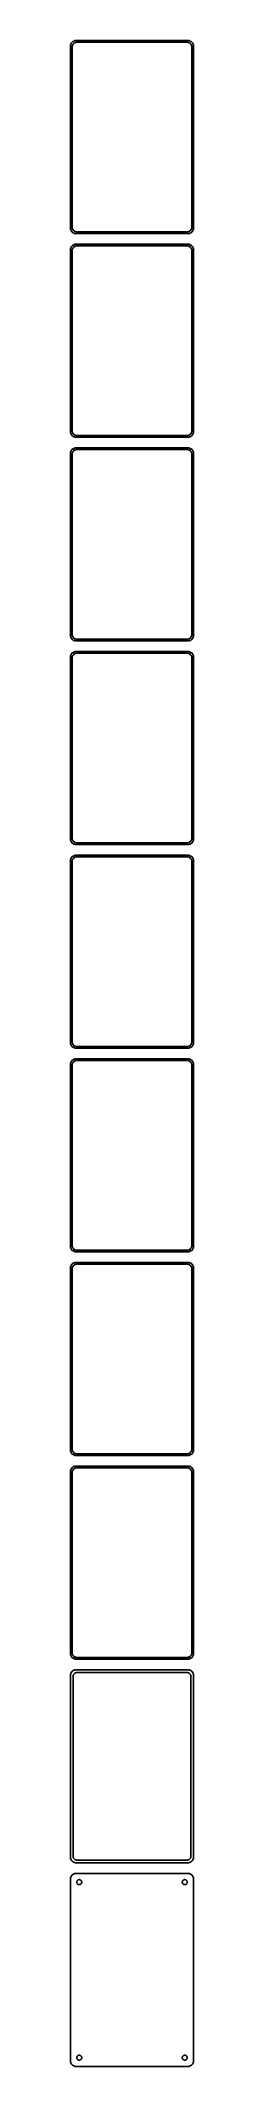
# Model space of a CAD drawing. Header units: metres. Extents: x -52 to 52, y 1658 to 3388.
import ezdxf

# ---------------------------------------------------------------- set-up
doc = ezdxf.new("R2010")
doc.units = ezdxf.units.M

msp = doc.modelspace()

# ---------------------------------------------------------------- linework, layer by layer
for p, q in [((-52.4606, 3384.13), (-52.5, 3383.5)), ((-52.5, 3383.5), (-52.5, 3228.5)), ((-52.3429, 3384.74), (-52.4606, 3384.13)), ((-52.1489, 3385.34), (-52.3429, 3384.74)), ((-51.8815, 3385.91), (-52.1489, 3385.34)), ((-51.5451, 3386.44), (-51.8815, 3385.91)), ((-51.1448, 3386.92), (-51.5451, 3386.44)), ((-50.6871, 3387.35), (-51.1448, 3386.92)), ((-51, 3383), (-50.9685, 3383.5)), ((-51, 3229), (-51, 3383)), ((-50.9685, 3383.5), (-50.8743, 3383.99)), ((-50.8743, 3383.99), (-50.7191, 3384.47)), ((-50.7191, 3384.47), (-50.5052, 3384.93)), ((-50.1791, 3387.72), (-50.6871, 3387.35)), ((-50.5052, 3384.93), (-50.2361, 3385.35)), ((-50.2361, 3385.35), (-49.9159, 3385.74)), ((-49.6289, 3388.02), (-50.1791, 3387.72)), ((-49.9159, 3385.74), (-49.5497, 3386.08)), ((-49.0451, 3388.26), (-49.6289, 3388.02)), ((-49.5497, 3386.08), (-49.1433, 3386.38)), ((-49.1433, 3386.38), (-48.7031, 3386.62)), ((-48.4369, 3388.41), (-49.0451, 3388.26)), ((-48.7031, 3386.62), (-48.2361, 3386.8)), ((-47.8139, 3388.49), (-48.4369, 3388.41)), ((-48.2361, 3386.8), (-47.7495, 3386.93)), ((47.8139, 3388.49), (-47.8139, 3388.49)), ((-47.7495, 3386.93), (-47.2512, 3386.99)), ((-47.2512, 3386.99), (47.2512, 3386.99)), ((47.2512, 3386.99), (47.7495, 3386.93)), ((47.7495, 3386.93), (48.2361, 3386.8)), ((48.4369, 3388.41), (47.8139, 3388.49)), ((48.2361, 3386.8), (48.7031, 3386.62)), ((49.0451, 3388.26), (48.4369, 3388.41)), ((48.7031, 3386.62), (49.1433, 3386.38)), ((49.6289, 3388.02), (49.0451, 3388.26)), ((49.1433, 3386.38), (49.5497, 3386.08)), ((49.5497, 3386.08), (49.9159, 3385.74)), ((50.1791, 3387.72), (49.6289, 3388.02)), ((49.9159, 3385.74), (50.2361, 3385.35)), ((50.6871, 3387.35), (50.1791, 3387.72)), ((50.2361, 3385.35), (50.5052, 3384.93)), ((50.5052, 3384.93), (50.7191, 3384.47)), ((51.1448, 3386.92), (50.6871, 3387.35)), ((50.7191, 3384.47), (50.8743, 3383.99)), ((50.8743, 3383.99), (50.9685, 3383.5)), ((50.9685, 3383.5), (51, 3383)), ((51, 3383), (51, 3229)), ((51.5451, 3386.44), (51.1448, 3386.92)), ((51.8815, 3385.91), (51.5451, 3386.44)), ((52.1489, 3385.34), (51.8815, 3385.91)), ((52.3429, 3384.74), (52.1489, 3385.34)), ((52.4606, 3384.13), (52.3429, 3384.74)), ((52.5, 3383.5), (52.4606, 3384.13)), ((52.5, 3228.5), (52.5, 3383.5)), ((-52.5, 3228.5), (-52.4606, 3227.87)), ((-52.4606, 3227.87), (-52.3429, 3227.26)), ((-52.3429, 3227.26), (-52.1489, 3226.66)), ((-52.1489, 3226.66), (-51.8815, 3226.09)), ((-51.8815, 3226.09), (-51.5451, 3225.56)), ((-51.5451, 3225.56), (-51.1448, 3225.08)), ((-51.1448, 3225.08), (-50.6871, 3224.65)), ((-50.9685, 3228.5), (-51, 3229)), ((-50.8743, 3228.01), (-50.9685, 3228.5)), ((-50.7191, 3227.53), (-50.8743, 3228.01)), ((-50.5052, 3227.07), (-50.7191, 3227.53)), ((-50.6871, 3224.65), (-50.1791, 3224.28)), ((-50.2361, 3226.65), (-50.5052, 3227.07)), ((-49.9159, 3226.26), (-50.2361, 3226.65)), ((-50.1791, 3224.28), (-49.6289, 3223.98)), ((-49.5497, 3225.92), (-49.9159, 3226.26)), ((-49.6289, 3223.98), (-49.0451, 3223.74)), ((-49.1433, 3225.62), (-49.5497, 3225.92)), ((-48.7031, 3225.38), (-49.1433, 3225.62)), ((-49.0451, 3223.74), (-48.4369, 3223.59)), ((-48.2361, 3225.2), (-48.7031, 3225.38)), ((-48.4369, 3223.59), (-47.8139, 3223.51)), ((-47.7495, 3225.07), (-48.2361, 3225.2)), ((-47.8139, 3223.51), (47.8139, 3223.51)), ((-47.2512, 3225.01), (-47.7495, 3225.07)), ((47.2512, 3225.01), (-47.2512, 3225.01)), ((47.7495, 3225.07), (47.2512, 3225.01)), ((48.2361, 3225.2), (47.7495, 3225.07)), ((47.8139, 3223.51), (48.4369, 3223.59)), ((48.7031, 3225.38), (48.2361, 3225.2)), ((48.4369, 3223.59), (49.0451, 3223.74)), ((49.1433, 3225.62), (48.7031, 3225.38)), ((49.0451, 3223.74), (49.6289, 3223.98)), ((49.5497, 3225.92), (49.1433, 3225.62)), ((49.9159, 3226.26), (49.5497, 3225.92)), ((49.6289, 3223.98), (50.1791, 3224.28)), ((50.2361, 3226.65), (49.9159, 3226.26)), ((50.1791, 3224.28), (50.6871, 3224.65)), ((50.5052, 3227.07), (50.2361, 3226.65)), ((50.7191, 3227.53), (50.5052, 3227.07)), ((50.6871, 3224.65), (51.1448, 3225.08)), ((50.8743, 3228.01), (50.7191, 3227.53)), ((50.9685, 3228.5), (50.8743, 3228.01)), ((51, 3229), (50.9685, 3228.5)), ((51.1448, 3225.08), (51.5451, 3225.56)), ((51.5451, 3225.56), (51.8815, 3226.09)), ((51.8815, 3226.09), (52.1489, 3226.66)), ((52.1489, 3226.66), (52.3429, 3227.26)), ((52.3429, 3227.26), (52.4606, 3227.87)), ((52.4606, 3227.87), (52.5, 3228.5)), ((-52.4606, 3210.13), (-52.5, 3209.5)), ((-52.5, 3209.5), (-52.5, 3054.5)), ((-52.3429, 3210.74), (-52.4606, 3210.13)), ((-52.1489, 3211.34), (-52.3429, 3210.74)), ((-51.8815, 3211.91), (-52.1489, 3211.34)), ((-51.5451, 3212.44), (-51.8815, 3211.91)), ((-51.1448, 3212.92), (-51.5451, 3212.44)), ((-50.6871, 3213.35), (-51.1448, 3212.92)), ((-51, 3209), (-50.9685, 3209.5)), ((-51, 3055), (-51, 3209)), ((-50.9685, 3209.5), (-50.8743, 3209.99)), ((-50.8743, 3209.99), (-50.7191, 3210.47)), ((-50.7191, 3210.47), (-50.5052, 3210.93)), ((-50.1791, 3213.72), (-50.6871, 3213.35)), ((-50.5052, 3210.93), (-50.2361, 3211.35)), ((-50.2361, 3211.35), (-49.9159, 3211.74)), ((-49.6289, 3214.02), (-50.1791, 3213.72)), ((-49.9159, 3211.74), (-49.5497, 3212.08)), ((-49.0451, 3214.26), (-49.6289, 3214.02)), ((-49.5497, 3212.08), (-49.1433, 3212.38)), ((-49.1433, 3212.38), (-48.7031, 3212.62)), ((-48.4369, 3214.41), (-49.0451, 3214.26)), ((-48.7031, 3212.62), (-48.2361, 3212.8)), ((-47.8139, 3214.49), (-48.4369, 3214.41)), ((-48.2361, 3212.8), (-47.7495, 3212.93)), ((47.8139, 3214.49), (-47.8139, 3214.49)), ((-47.7495, 3212.93), (-47.2512, 3212.99)), ((-47.2512, 3212.99), (47.2512, 3212.99)), ((47.2512, 3212.99), (47.7495, 3212.93)), ((47.7495, 3212.93), (48.2361, 3212.8)), ((48.4369, 3214.41), (47.8139, 3214.49)), ((48.2361, 3212.8), (48.7031, 3212.62)), ((49.0451, 3214.26), (48.4369, 3214.41)), ((48.7031, 3212.62), (49.1433, 3212.38)), ((49.6289, 3214.02), (49.0451, 3214.26)), ((49.1433, 3212.38), (49.5497, 3212.08)), ((49.5497, 3212.08), (49.9159, 3211.74)), ((50.1791, 3213.72), (49.6289, 3214.02)), ((49.9159, 3211.74), (50.2361, 3211.35)), ((50.6871, 3213.35), (50.1791, 3213.72)), ((50.2361, 3211.35), (50.5052, 3210.93)), ((50.5052, 3210.93), (50.7191, 3210.47)), ((51.1448, 3212.92), (50.6871, 3213.35)), ((50.7191, 3210.47), (50.8743, 3209.99)), ((50.8743, 3209.99), (50.9685, 3209.5)), ((50.9685, 3209.5), (51, 3209)), ((51, 3209), (51, 3055)), ((51.5451, 3212.44), (51.1448, 3212.92)), ((51.8815, 3211.91), (51.5451, 3212.44)), ((52.1489, 3211.34), (51.8815, 3211.91)), ((52.3429, 3210.74), (52.1489, 3211.34)), ((52.4606, 3210.13), (52.3429, 3210.74)), ((52.5, 3209.5), (52.4606, 3210.13)), ((52.5, 3054.5), (52.5, 3209.5)), ((-52.5, 3054.5), (-52.4606, 3053.87)), ((-52.4606, 3053.87), (-52.3429, 3053.26)), ((-52.3429, 3053.26), (-52.1489, 3052.66)), ((-52.1489, 3052.66), (-51.8815, 3052.09)), ((-51.8815, 3052.09), (-51.5451, 3051.56)), ((-51.5451, 3051.56), (-51.1448, 3051.08)), ((-51.1448, 3051.08), (-50.6871, 3050.65)), ((-50.9685, 3054.5), (-51, 3055)), ((-50.8743, 3054.01), (-50.9685, 3054.5)), ((-50.7191, 3053.53), (-50.8743, 3054.01)), ((-50.5052, 3053.07), (-50.7191, 3053.53)), ((-50.6871, 3050.65), (-50.1791, 3050.28)), ((-50.2361, 3052.65), (-50.5052, 3053.07)), ((-49.9159, 3052.26), (-50.2361, 3052.65)), ((-50.1791, 3050.28), (-49.6289, 3049.98)), ((-49.5497, 3051.92), (-49.9159, 3052.26)), ((-49.6289, 3049.98), (-49.0451, 3049.74)), ((-49.1433, 3051.62), (-49.5497, 3051.92)), ((-48.7031, 3051.38), (-49.1433, 3051.62)), ((-49.0451, 3049.74), (-48.4369, 3049.59)), ((-48.2361, 3051.2), (-48.7031, 3051.38)), ((-48.4369, 3049.59), (-47.8139, 3049.51)), ((-47.7495, 3051.07), (-48.2361, 3051.2)), ((-47.8139, 3049.51), (47.8139, 3049.51)), ((-47.2512, 3051.01), (-47.7495, 3051.07)), ((47.2512, 3051.01), (-47.2512, 3051.01)), ((47.7495, 3051.07), (47.2512, 3051.01)), ((48.2361, 3051.2), (47.7495, 3051.07)), ((47.8139, 3049.51), (48.4369, 3049.59)), ((48.7031, 3051.38), (48.2361, 3051.2)), ((48.4369, 3049.59), (49.0451, 3049.74)), ((49.1433, 3051.62), (48.7031, 3051.38)), ((49.0451, 3049.74), (49.6289, 3049.98)), ((49.5497, 3051.92), (49.1433, 3051.62)), ((49.9159, 3052.26), (49.5497, 3051.92)), ((49.6289, 3049.98), (50.1791, 3050.28)), ((50.2361, 3052.65), (49.9159, 3052.26)), ((50.1791, 3050.28), (50.6871, 3050.65)), ((50.5052, 3053.07), (50.2361, 3052.65)), ((50.7191, 3053.53), (50.5052, 3053.07)), ((50.6871, 3050.65), (51.1448, 3051.08)), ((50.8743, 3054.01), (50.7191, 3053.53)), ((50.9685, 3054.5), (50.8743, 3054.01)), ((51, 3055), (50.9685, 3054.5)), ((51.1448, 3051.08), (51.5451, 3051.56)), ((51.5451, 3051.56), (51.8815, 3052.09)), ((51.8815, 3052.09), (52.1489, 3052.66)), ((52.1489, 3052.66), (52.3429, 3053.26)), ((52.3429, 3053.26), (52.4606, 3053.87)), ((52.4606, 3053.87), (52.5, 3054.5)), ((-52.4606, 3036.13), (-52.5, 3035.5)), ((-52.5, 3035.5), (-52.5, 2880.5)), ((-52.3429, 3036.74), (-52.4606, 3036.13)), ((-52.1489, 3037.34), (-52.3429, 3036.74)), ((-51.8815, 3037.91), (-52.1489, 3037.34)), ((-51.5451, 3038.44), (-51.8815, 3037.91)), ((-51.1448, 3038.92), (-51.5451, 3038.44)), ((-50.6871, 3039.35), (-51.1448, 3038.92)), ((-51, 3035), (-50.9685, 3035.5)), ((-51, 2881), (-51, 3035)), ((-50.9685, 3035.5), (-50.8743, 3035.99)), ((-50.8743, 3035.99), (-50.7191, 3036.47)), ((-50.7191, 3036.47), (-50.5052, 3036.93)), ((-50.1791, 3039.72), (-50.6871, 3039.35)), ((-50.5052, 3036.93), (-50.2361, 3037.35)), ((-50.2361, 3037.35), (-49.9159, 3037.74)), ((-49.6289, 3040.02), (-50.1791, 3039.72)), ((-49.9159, 3037.74), (-49.5497, 3038.08)), ((-49.0451, 3040.26), (-49.6289, 3040.02)), ((-49.5497, 3038.08), (-49.1433, 3038.38)), ((-49.1433, 3038.38), (-48.7031, 3038.62)), ((-48.4369, 3040.41), (-49.0451, 3040.26)), ((-48.7031, 3038.62), (-48.2361, 3038.8)), ((-47.8139, 3040.49), (-48.4369, 3040.41)), ((-48.2361, 3038.8), (-47.7495, 3038.93)), ((47.8139, 3040.49), (-47.8139, 3040.49)), ((-47.7495, 3038.93), (-47.2512, 3038.99)), ((-47.2512, 3038.99), (47.2512, 3038.99)), ((47.2512, 3038.99), (47.7495, 3038.93)), ((47.7495, 3038.93), (48.2361, 3038.8)), ((48.4369, 3040.41), (47.8139, 3040.49)), ((48.2361, 3038.8), (48.7031, 3038.62)), ((49.0451, 3040.26), (48.4369, 3040.41)), ((48.7031, 3038.62), (49.1433, 3038.38)), ((49.6289, 3040.02), (49.0451, 3040.26)), ((49.1433, 3038.38), (49.5497, 3038.08)), ((49.5497, 3038.08), (49.9159, 3037.74)), ((50.1791, 3039.72), (49.6289, 3040.02)), ((49.9159, 3037.74), (50.2361, 3037.35)), ((50.6871, 3039.35), (50.1791, 3039.72)), ((50.2361, 3037.35), (50.5052, 3036.93)), ((50.5052, 3036.93), (50.7191, 3036.47)), ((51.1448, 3038.92), (50.6871, 3039.35)), ((50.7191, 3036.47), (50.8743, 3035.99)), ((50.8743, 3035.99), (50.9685, 3035.5)), ((50.9685, 3035.5), (51, 3035)), ((51, 3035), (51, 2881)), ((51.5451, 3038.44), (51.1448, 3038.92)), ((51.8815, 3037.91), (51.5451, 3038.44)), ((52.1489, 3037.34), (51.8815, 3037.91)), ((52.3429, 3036.74), (52.1489, 3037.34)), ((52.4606, 3036.13), (52.3429, 3036.74)), ((52.5, 3035.5), (52.4606, 3036.13)), ((52.5, 2880.5), (52.5, 3035.5)), ((-52.5, 2880.5), (-52.4606, 2879.87)), ((-52.4606, 2879.87), (-52.3429, 2879.26)), ((-52.3429, 2879.26), (-52.1489, 2878.66)), ((-52.1489, 2878.66), (-51.8815, 2878.09)), ((-51.8815, 2878.09), (-51.5451, 2877.56)), ((-51.5451, 2877.56), (-51.1448, 2877.08)), ((-51.1448, 2877.08), (-50.6871, 2876.65)), ((-50.9685, 2880.5), (-51, 2881)), ((-50.8743, 2880.01), (-50.9685, 2880.5)), ((-50.7191, 2879.53), (-50.8743, 2880.01)), ((-50.5052, 2879.07), (-50.7191, 2879.53)), ((-50.6871, 2876.65), (-50.1791, 2876.28)), ((-50.2361, 2878.65), (-50.5052, 2879.07)), ((-49.9159, 2878.26), (-50.2361, 2878.65)), ((-50.1791, 2876.28), (-49.6289, 2875.98)), ((-49.5497, 2877.92), (-49.9159, 2878.26)), ((-49.6289, 2875.98), (-49.0451, 2875.74)), ((-49.1433, 2877.62), (-49.5497, 2877.92)), ((-48.7031, 2877.38), (-49.1433, 2877.62)), ((-49.0451, 2875.74), (-48.4369, 2875.59)), ((-48.2361, 2877.2), (-48.7031, 2877.38)), ((-48.4369, 2875.59), (-47.8139, 2875.51)), ((-47.7495, 2877.07), (-48.2361, 2877.2)), ((-47.8139, 2875.51), (47.8139, 2875.51)), ((-47.2512, 2877.01), (-47.7495, 2877.07)), ((47.2512, 2877.01), (-47.2512, 2877.01)), ((47.7495, 2877.07), (47.2512, 2877.01)), ((48.2361, 2877.2), (47.7495, 2877.07)), ((47.8139, 2875.51), (48.4369, 2875.59)), ((48.7031, 2877.38), (48.2361, 2877.2)), ((48.4369, 2875.59), (49.0451, 2875.74)), ((49.1433, 2877.62), (48.7031, 2877.38)), ((49.0451, 2875.74), (49.6289, 2875.98)), ((49.5497, 2877.92), (49.1433, 2877.62)), ((49.9159, 2878.26), (49.5497, 2877.92)), ((49.6289, 2875.98), (50.1791, 2876.28)), ((50.2361, 2878.65), (49.9159, 2878.26)), ((50.1791, 2876.28), (50.6871, 2876.65)), ((50.5052, 2879.07), (50.2361, 2878.65)), ((50.7191, 2879.53), (50.5052, 2879.07)), ((50.6871, 2876.65), (51.1448, 2877.08)), ((50.8743, 2880.01), (50.7191, 2879.53)), ((50.9685, 2880.5), (50.8743, 2880.01)), ((51, 2881), (50.9685, 2880.5)), ((51.1448, 2877.08), (51.5451, 2877.56)), ((51.5451, 2877.56), (51.8815, 2878.09)), ((51.8815, 2878.09), (52.1489, 2878.66)), ((52.1489, 2878.66), (52.3429, 2879.26)), ((52.3429, 2879.26), (52.4606, 2879.87)), ((52.4606, 2879.87), (52.5, 2880.5)), ((-52.4606, 2862.13), (-52.5, 2861.5)), ((-52.5, 2861.5), (-52.5, 2706.5)), ((-52.3429, 2862.74), (-52.4606, 2862.13)), ((-52.1489, 2863.34), (-52.3429, 2862.74)), ((-51.8815, 2863.91), (-52.1489, 2863.34)), ((-51.5451, 2864.44), (-51.8815, 2863.91)), ((-51.1448, 2864.92), (-51.5451, 2864.44)), ((-50.6871, 2865.35), (-51.1448, 2864.92)), ((-51, 2861), (-50.9685, 2861.5)), ((-51, 2707), (-51, 2861)), ((-50.9685, 2861.5), (-50.8743, 2861.99)), ((-50.8743, 2861.99), (-50.7191, 2862.47)), ((-50.7191, 2862.47), (-50.5052, 2862.93)), ((-50.1791, 2865.72), (-50.6871, 2865.35)), ((-50.5052, 2862.93), (-50.2361, 2863.35)), ((-50.2361, 2863.35), (-49.9159, 2863.74)), ((-49.6289, 2866.02), (-50.1791, 2865.72)), ((-49.9159, 2863.74), (-49.5497, 2864.08)), ((-49.0451, 2866.26), (-49.6289, 2866.02)), ((-49.5497, 2864.08), (-49.1433, 2864.38)), ((-49.1433, 2864.38), (-48.7031, 2864.62)), ((-48.4369, 2866.41), (-49.0451, 2866.26)), ((-48.7031, 2864.62), (-48.2361, 2864.8)), ((-47.8139, 2866.49), (-48.4369, 2866.41)), ((-48.2361, 2864.8), (-47.7495, 2864.93)), ((47.8139, 2866.49), (-47.8139, 2866.49)), ((-47.7495, 2864.93), (-47.2512, 2864.99)), ((-47.2512, 2864.99), (47.2512, 2864.99)), ((47.2512, 2864.99), (47.7495, 2864.93)), ((47.7495, 2864.93), (48.2361, 2864.8)), ((48.4369, 2866.41), (47.8139, 2866.49)), ((48.2361, 2864.8), (48.7031, 2864.62)), ((49.0451, 2866.26), (48.4369, 2866.41)), ((48.7031, 2864.62), (49.1433, 2864.38)), ((49.6289, 2866.02), (49.0451, 2866.26)), ((49.1433, 2864.38), (49.5497, 2864.08)), ((49.5497, 2864.08), (49.9159, 2863.74)), ((50.1791, 2865.72), (49.6289, 2866.02)), ((49.9159, 2863.74), (50.2361, 2863.35)), ((50.6871, 2865.35), (50.1791, 2865.72)), ((50.2361, 2863.35), (50.5052, 2862.93)), ((50.5052, 2862.93), (50.7191, 2862.47)), ((51.1448, 2864.92), (50.6871, 2865.35)), ((50.7191, 2862.47), (50.8743, 2861.99)), ((50.8743, 2861.99), (50.9685, 2861.5)), ((50.9685, 2861.5), (51, 2861)), ((51, 2861), (51, 2707)), ((51.5451, 2864.44), (51.1448, 2864.92)), ((51.8815, 2863.91), (51.5451, 2864.44)), ((52.1489, 2863.34), (51.8815, 2863.91)), ((52.3429, 2862.74), (52.1489, 2863.34)), ((52.4606, 2862.13), (52.3429, 2862.74)), ((52.5, 2861.5), (52.4606, 2862.13)), ((52.5, 2706.5), (52.5, 2861.5)), ((-52.5, 2706.5), (-52.4606, 2705.87)), ((-52.4606, 2705.87), (-52.3429, 2705.26)), ((-52.3429, 2705.26), (-52.1489, 2704.66)), ((-52.1489, 2704.66), (-51.8815, 2704.09)), ((-51.8815, 2704.09), (-51.5451, 2703.56)), ((-51.5451, 2703.56), (-51.1448, 2703.08)), ((-51.1448, 2703.08), (-50.6871, 2702.65)), ((-50.9685, 2706.5), (-51, 2707)), ((-50.8743, 2706.01), (-50.9685, 2706.5)), ((-50.7191, 2705.53), (-50.8743, 2706.01)), ((-50.5052, 2705.07), (-50.7191, 2705.53)), ((-50.6871, 2702.65), (-50.1791, 2702.28)), ((-50.2361, 2704.65), (-50.5052, 2705.07)), ((-49.9159, 2704.26), (-50.2361, 2704.65)), ((-50.1791, 2702.28), (-49.6289, 2701.98)), ((-49.5497, 2703.92), (-49.9159, 2704.26)), ((-49.6289, 2701.98), (-49.0451, 2701.74)), ((-49.1433, 2703.62), (-49.5497, 2703.92)), ((-48.7031, 2703.38), (-49.1433, 2703.62)), ((-49.0451, 2701.74), (-48.4369, 2701.59)), ((-48.2361, 2703.2), (-48.7031, 2703.38)), ((-48.4369, 2701.59), (-47.8139, 2701.51)), ((-47.7495, 2703.07), (-48.2361, 2703.2)), ((-47.8139, 2701.51), (47.8139, 2701.51)), ((-47.2512, 2703.01), (-47.7495, 2703.07)), ((47.2512, 2703.01), (-47.2512, 2703.01)), ((47.7495, 2703.07), (47.2512, 2703.01)), ((48.2361, 2703.2), (47.7495, 2703.07)), ((47.8139, 2701.51), (48.4369, 2701.59)), ((48.7031, 2703.38), (48.2361, 2703.2)), ((48.4369, 2701.59), (49.0451, 2701.74)), ((49.1433, 2703.62), (48.7031, 2703.38)), ((49.0451, 2701.74), (49.6289, 2701.98)), ((49.5497, 2703.92), (49.1433, 2703.62)), ((49.9159, 2704.26), (49.5497, 2703.92)), ((49.6289, 2701.98), (50.1791, 2702.28)), ((50.2361, 2704.65), (49.9159, 2704.26)), ((50.1791, 2702.28), (50.6871, 2702.65)), ((50.5052, 2705.07), (50.2361, 2704.65)), ((50.7191, 2705.53), (50.5052, 2705.07)), ((50.6871, 2702.65), (51.1448, 2703.08)), ((50.8743, 2706.01), (50.7191, 2705.53)), ((50.9685, 2706.5), (50.8743, 2706.01)), ((51, 2707), (50.9685, 2706.5)), ((51.1448, 2703.08), (51.5451, 2703.56)), ((51.5451, 2703.56), (51.8815, 2704.09)), ((51.8815, 2704.09), (52.1489, 2704.66)), ((52.1489, 2704.66), (52.3429, 2705.26)), ((52.3429, 2705.26), (52.4606, 2705.87)), ((52.4606, 2705.87), (52.5, 2706.5)), ((-52.4606, 2688.13), (-52.5, 2687.5)), ((-52.5, 2687.5), (-52.5, 2532.5)), ((-52.3429, 2688.74), (-52.4606, 2688.13)), ((-52.1489, 2689.34), (-52.3429, 2688.74)), ((-51.8815, 2689.91), (-52.1489, 2689.34)), ((-51.5451, 2690.44), (-51.8815, 2689.91)), ((-51.1448, 2690.92), (-51.5451, 2690.44)), ((-50.6871, 2691.35), (-51.1448, 2690.92)), ((-51, 2687), (-50.9685, 2687.5)), ((-51, 2533), (-51, 2687)), ((-50.9685, 2687.5), (-50.8743, 2687.99)), ((-50.8743, 2687.99), (-50.7191, 2688.47)), ((-50.7191, 2688.47), (-50.5052, 2688.93)), ((-50.1791, 2691.72), (-50.6871, 2691.35)), ((-50.5052, 2688.93), (-50.2361, 2689.35)), ((-50.2361, 2689.35), (-49.9159, 2689.74)), ((-49.6289, 2692.02), (-50.1791, 2691.72)), ((-49.9159, 2689.74), (-49.5497, 2690.08)), ((-49.0451, 2692.26), (-49.6289, 2692.02)), ((-49.5497, 2690.08), (-49.1433, 2690.38)), ((-49.1433, 2690.38), (-48.7031, 2690.62)), ((-48.4369, 2692.41), (-49.0451, 2692.26)), ((-48.7031, 2690.62), (-48.2361, 2690.8)), ((-47.8139, 2692.49), (-48.4369, 2692.41)), ((-48.2361, 2690.8), (-47.7495, 2690.93)), ((47.8139, 2692.49), (-47.8139, 2692.49)), ((-47.7495, 2690.93), (-47.2512, 2690.99)), ((-47.2512, 2690.99), (47.2512, 2690.99)), ((47.2512, 2690.99), (47.7495, 2690.93)), ((47.7495, 2690.93), (48.2361, 2690.8)), ((48.4369, 2692.41), (47.8139, 2692.49)), ((48.2361, 2690.8), (48.7031, 2690.62)), ((49.0451, 2692.26), (48.4369, 2692.41)), ((48.7031, 2690.62), (49.1433, 2690.38)), ((49.6289, 2692.02), (49.0451, 2692.26)), ((49.1433, 2690.38), (49.5497, 2690.08)), ((49.5497, 2690.08), (49.9159, 2689.74)), ((50.1791, 2691.72), (49.6289, 2692.02)), ((49.9159, 2689.74), (50.2361, 2689.35)), ((50.6871, 2691.35), (50.1791, 2691.72)), ((50.2361, 2689.35), (50.5052, 2688.93)), ((50.5052, 2688.93), (50.7191, 2688.47)), ((51.1448, 2690.92), (50.6871, 2691.35)), ((50.7191, 2688.47), (50.8743, 2687.99)), ((50.8743, 2687.99), (50.9685, 2687.5)), ((50.9685, 2687.5), (51, 2687)), ((51, 2687), (51, 2533)), ((51.5451, 2690.44), (51.1448, 2690.92)), ((51.8815, 2689.91), (51.5451, 2690.44)), ((52.1489, 2689.34), (51.8815, 2689.91)), ((52.3429, 2688.74), (52.1489, 2689.34)), ((52.4606, 2688.13), (52.3429, 2688.74)), ((52.5, 2687.5), (52.4606, 2688.13)), ((52.5, 2532.5), (52.5, 2687.5)), ((-52.5, 2532.5), (-52.4606, 2531.87)), ((-52.4606, 2531.87), (-52.3429, 2531.26)), ((-52.3429, 2531.26), (-52.1489, 2530.66)), ((-52.1489, 2530.66), (-51.8815, 2530.09)), ((-51.8815, 2530.09), (-51.5451, 2529.56)), ((-51.5451, 2529.56), (-51.1448, 2529.08)), ((-51.1448, 2529.08), (-50.6871, 2528.65)), ((-50.9685, 2532.5), (-51, 2533)), ((-50.8743, 2532.01), (-50.9685, 2532.5)), ((-50.7191, 2531.53), (-50.8743, 2532.01)), ((-50.5052, 2531.07), (-50.7191, 2531.53)), ((-50.6871, 2528.65), (-50.1791, 2528.28)), ((-50.2361, 2530.65), (-50.5052, 2531.07)), ((-49.9159, 2530.26), (-50.2361, 2530.65)), ((-50.1791, 2528.28), (-49.6289, 2527.98)), ((-49.5497, 2529.92), (-49.9159, 2530.26)), ((-49.6289, 2527.98), (-49.0451, 2527.74)), ((-49.1433, 2529.62), (-49.5497, 2529.92)), ((-48.7031, 2529.38), (-49.1433, 2529.62)), ((-49.0451, 2527.74), (-48.4369, 2527.59)), ((-48.2361, 2529.2), (-48.7031, 2529.38)), ((-48.4369, 2527.59), (-47.8139, 2527.51)), ((-47.7495, 2529.07), (-48.2361, 2529.2)), ((-47.8139, 2527.51), (47.8139, 2527.51)), ((-47.2512, 2529.01), (-47.7495, 2529.07)), ((47.2512, 2529.01), (-47.2512, 2529.01)), ((47.7495, 2529.07), (47.2512, 2529.01)), ((48.2361, 2529.2), (47.7495, 2529.07)), ((47.8139, 2527.51), (48.4369, 2527.59)), ((48.7031, 2529.38), (48.2361, 2529.2)), ((48.4369, 2527.59), (49.0451, 2527.74)), ((49.1433, 2529.62), (48.7031, 2529.38)), ((49.0451, 2527.74), (49.6289, 2527.98)), ((49.5497, 2529.92), (49.1433, 2529.62)), ((49.9159, 2530.26), (49.5497, 2529.92)), ((49.6289, 2527.98), (50.1791, 2528.28)), ((50.2361, 2530.65), (49.9159, 2530.26)), ((50.1791, 2528.28), (50.6871, 2528.65)), ((50.5052, 2531.07), (50.2361, 2530.65)), ((50.7191, 2531.53), (50.5052, 2531.07)), ((50.6871, 2528.65), (51.1448, 2529.08)), ((50.8743, 2532.01), (50.7191, 2531.53)), ((50.9685, 2532.5), (50.8743, 2532.01)), ((51, 2533), (50.9685, 2532.5)), ((51.1448, 2529.08), (51.5451, 2529.56)), ((51.5451, 2529.56), (51.8815, 2530.09)), ((51.8815, 2530.09), (52.1489, 2530.66)), ((52.1489, 2530.66), (52.3429, 2531.26)), ((52.3429, 2531.26), (52.4606, 2531.87)), ((52.4606, 2531.87), (52.5, 2532.5)), ((-52.4606, 2514.13), (-52.5, 2513.5)), ((-52.5, 2513.5), (-52.5, 2358.5)), ((-52.3429, 2514.74), (-52.4606, 2514.13)), ((-52.1489, 2515.34), (-52.3429, 2514.74)), ((-51.8815, 2515.91), (-52.1489, 2515.34)), ((-51.5451, 2516.44), (-51.8815, 2515.91)), ((-51.1448, 2516.92), (-51.5451, 2516.44)), ((-50.6871, 2517.35), (-51.1448, 2516.92)), ((-51, 2513), (-50.9685, 2513.5)), ((-51, 2359), (-51, 2513)), ((-50.9685, 2513.5), (-50.8743, 2513.99)), ((-50.8743, 2513.99), (-50.7191, 2514.47)), ((-50.7191, 2514.47), (-50.5052, 2514.93)), ((-50.1791, 2517.72), (-50.6871, 2517.35)), ((-50.5052, 2514.93), (-50.2361, 2515.35)), ((-50.2361, 2515.35), (-49.9159, 2515.74)), ((-49.6289, 2518.02), (-50.1791, 2517.72)), ((-49.9159, 2515.74), (-49.5497, 2516.08)), ((-49.0451, 2518.26), (-49.6289, 2518.02)), ((-49.5497, 2516.08), (-49.1433, 2516.38)), ((-49.1433, 2516.38), (-48.7031, 2516.62)), ((-48.4369, 2518.41), (-49.0451, 2518.26)), ((-48.7031, 2516.62), (-48.2361, 2516.8)), ((-47.8139, 2518.49), (-48.4369, 2518.41)), ((-48.2361, 2516.8), (-47.7495, 2516.93)), ((47.8139, 2518.49), (-47.8139, 2518.49)), ((-47.7495, 2516.93), (-47.2512, 2516.99)), ((-47.2512, 2516.99), (47.2512, 2516.99)), ((47.2512, 2516.99), (47.7495, 2516.93)), ((47.7495, 2516.93), (48.2361, 2516.8)), ((48.4369, 2518.41), (47.8139, 2518.49)), ((48.2361, 2516.8), (48.7031, 2516.62)), ((49.0451, 2518.26), (48.4369, 2518.41)), ((48.7031, 2516.62), (49.1433, 2516.38)), ((49.6289, 2518.02), (49.0451, 2518.26)), ((49.1433, 2516.38), (49.5497, 2516.08)), ((49.5497, 2516.08), (49.9159, 2515.74)), ((50.1791, 2517.72), (49.6289, 2518.02)), ((49.9159, 2515.74), (50.2361, 2515.35)), ((50.6871, 2517.35), (50.1791, 2517.72)), ((50.2361, 2515.35), (50.5052, 2514.93)), ((50.5052, 2514.93), (50.7191, 2514.47)), ((51.1448, 2516.92), (50.6871, 2517.35)), ((50.7191, 2514.47), (50.8743, 2513.99)), ((50.8743, 2513.99), (50.9685, 2513.5)), ((50.9685, 2513.5), (51, 2513)), ((51, 2513), (51, 2359)), ((51.5451, 2516.44), (51.1448, 2516.92)), ((51.8815, 2515.91), (51.5451, 2516.44)), ((52.1489, 2515.34), (51.8815, 2515.91)), ((52.3429, 2514.74), (52.1489, 2515.34)), ((52.4606, 2514.13), (52.3429, 2514.74)), ((52.5, 2513.5), (52.4606, 2514.13)), ((52.5, 2358.5), (52.5, 2513.5)), ((-52.5, 2358.5), (-52.4606, 2357.87)), ((-52.4606, 2357.87), (-52.3429, 2357.26)), ((-52.3429, 2357.26), (-52.1489, 2356.66)), ((-52.1489, 2356.66), (-51.8815, 2356.09)), ((-51.8815, 2356.09), (-51.5451, 2355.56)), ((-51.5451, 2355.56), (-51.1448, 2355.08)), ((-51.1448, 2355.08), (-50.6871, 2354.65)), ((-50.9685, 2358.5), (-51, 2359)), ((-50.8743, 2358.01), (-50.9685, 2358.5)), ((-50.7191, 2357.53), (-50.8743, 2358.01)), ((-50.5052, 2357.07), (-50.7191, 2357.53)), ((-50.6871, 2354.65), (-50.1791, 2354.28)), ((-50.2361, 2356.65), (-50.5052, 2357.07)), ((-49.9159, 2356.26), (-50.2361, 2356.65)), ((-50.1791, 2354.28), (-49.6289, 2353.98)), ((-49.5497, 2355.92), (-49.9159, 2356.26)), ((-49.1433, 2355.62), (-49.5497, 2355.92)), ((-48.7031, 2355.38), (-49.1433, 2355.62)), ((-48.2361, 2355.2), (-48.7031, 2355.38)), ((-47.7495, 2355.07), (-48.2361, 2355.2)), ((-47.2512, 2355.01), (-47.7495, 2355.07)), ((47.2512, 2355.01), (-47.2512, 2355.01)), ((47.7495, 2355.07), (47.2512, 2355.01)), ((48.2361, 2355.2), (47.7495, 2355.07)), ((48.7031, 2355.38), (48.2361, 2355.2)), ((49.1433, 2355.62), (48.7031, 2355.38)), ((49.5497, 2355.92), (49.1433, 2355.62)), ((49.9159, 2356.26), (49.5497, 2355.92)), ((49.6289, 2353.98), (50.1791, 2354.28)), ((50.2361, 2356.65), (49.9159, 2356.26)), ((50.1791, 2354.28), (50.6871, 2354.65)), ((50.5052, 2357.07), (50.2361, 2356.65)), ((50.7191, 2357.53), (50.5052, 2357.07)), ((50.6871, 2354.65), (51.1448, 2355.08)), ((50.8743, 2358.01), (50.7191, 2357.53)), ((50.9685, 2358.5), (50.8743, 2358.01)), ((51, 2359), (50.9685, 2358.5)), ((51.1448, 2355.08), (51.5451, 2355.56)), ((51.5451, 2355.56), (51.8815, 2356.09)), ((51.8815, 2356.09), (52.1489, 2356.66)), ((52.1489, 2356.66), (52.3429, 2357.26)), ((52.3429, 2357.26), (52.4606, 2357.87)), ((52.4606, 2357.87), (52.5, 2358.5)), ((-52.4606, 2340.13), (-52.5, 2339.5)), ((-52.5, 2339.5), (-52.5, 2184.5)), ((-52.3429, 2340.74), (-52.4606, 2340.13)), ((-52.1489, 2341.34), (-52.3429, 2340.74)), ((-51.8815, 2341.91), (-52.1489, 2341.34)), ((-51.5451, 2342.44), (-51.8815, 2341.91)), ((-51.1448, 2342.92), (-51.5451, 2342.44)), ((-50.6871, 2343.35), (-51.1448, 2342.92)), ((-51, 2339), (-50.9685, 2339.5)), ((-51, 2185), (-51, 2339)), ((-50.9685, 2339.5), (-50.8743, 2339.99)), ((-50.8743, 2339.99), (-50.7191, 2340.47)), ((-50.7191, 2340.47), (-50.5052, 2340.93)), ((-50.1791, 2343.72), (-50.6871, 2343.35)), ((-50.5052, 2340.93), (-50.2361, 2341.35)), ((-50.2361, 2341.35), (-49.9159, 2341.74)), ((-49.6289, 2344.02), (-50.1791, 2343.72)), ((-49.9159, 2341.74), (-49.5497, 2342.08)), ((-49.6289, 2353.98), (-49.0451, 2353.74)), ((-49.0451, 2344.26), (-49.6289, 2344.02)), ((-49.5497, 2342.08), (-49.1433, 2342.38)), ((-49.1433, 2342.38), (-48.7031, 2342.62)), ((-49.0451, 2353.74), (-48.4369, 2353.59)), ((-48.4369, 2344.41), (-49.0451, 2344.26)), ((-48.7031, 2342.62), (-48.2361, 2342.8)), ((-48.4369, 2353.59), (-47.8139, 2353.51)), ((-47.8139, 2344.49), (-48.4369, 2344.41)), ((-48.2361, 2342.8), (-47.7495, 2342.93)), ((-47.8139, 2353.51), (47.8139, 2353.51)), ((47.8139, 2344.49), (-47.8139, 2344.49)), ((-47.7495, 2342.93), (-47.2512, 2342.99)), ((-47.2512, 2342.99), (47.2512, 2342.99)), ((47.2512, 2342.99), (47.7495, 2342.93)), ((47.7495, 2342.93), (48.2361, 2342.8)), ((47.8139, 2353.51), (48.4369, 2353.59)), ((48.4369, 2344.41), (47.8139, 2344.49)), ((48.2361, 2342.8), (48.7031, 2342.62)), ((48.4369, 2353.59), (49.0451, 2353.74)), ((49.0451, 2344.26), (48.4369, 2344.41)), ((48.7031, 2342.62), (49.1433, 2342.38)), ((49.0451, 2353.74), (49.6289, 2353.98)), ((49.6289, 2344.02), (49.0451, 2344.26)), ((49.1433, 2342.38), (49.5497, 2342.08)), ((49.5497, 2342.08), (49.9159, 2341.74)), ((50.1791, 2343.72), (49.6289, 2344.02)), ((49.9159, 2341.74), (50.2361, 2341.35)), ((50.6871, 2343.35), (50.1791, 2343.72)), ((50.2361, 2341.35), (50.5052, 2340.93)), ((50.5052, 2340.93), (50.7191, 2340.47)), ((51.1448, 2342.92), (50.6871, 2343.35)), ((50.7191, 2340.47), (50.8743, 2339.99)), ((50.8743, 2339.99), (50.9685, 2339.5)), ((50.9685, 2339.5), (51, 2339)), ((51, 2339), (51, 2185)), ((51.5451, 2342.44), (51.1448, 2342.92)), ((51.8815, 2341.91), (51.5451, 2342.44)), ((52.1489, 2341.34), (51.8815, 2341.91)), ((52.3429, 2340.74), (52.1489, 2341.34)), ((52.4606, 2340.13), (52.3429, 2340.74)), ((52.5, 2339.5), (52.4606, 2340.13)), ((52.5, 2184.5), (52.5, 2339.5)), ((-52.5, 2184.5), (-52.4606, 2183.87)), ((-52.4606, 2183.87), (-52.3429, 2183.26)), ((-52.3429, 2183.26), (-52.1489, 2182.66)), ((-52.1489, 2182.66), (-51.8815, 2182.09)), ((-51.8815, 2182.09), (-51.5451, 2181.56)), ((-51.5451, 2181.56), (-51.1448, 2181.08)), ((-51.1448, 2181.08), (-50.6871, 2180.65)), ((-50.9685, 2184.5), (-51, 2185)), ((-50.8743, 2184.01), (-50.9685, 2184.5)), ((-50.7191, 2183.53), (-50.8743, 2184.01)), ((-50.5052, 2183.07), (-50.7191, 2183.53)), ((-50.2361, 2182.65), (-50.5052, 2183.07)), ((-49.9159, 2182.26), (-50.2361, 2182.65)), ((-49.5497, 2181.92), (-49.9159, 2182.26)), ((-49.1433, 2181.62), (-49.5497, 2181.92)), ((-48.7031, 2181.38), (-49.1433, 2181.62)), ((-48.2361, 2181.2), (-48.7031, 2181.38)), ((-47.7495, 2181.07), (-48.2361, 2181.2)), ((-47.2512, 2181.01), (-47.7495, 2181.07)), ((47.7495, 2181.07), (47.2512, 2181.01)), ((48.2361, 2181.2), (47.7495, 2181.07)), ((48.7031, 2181.38), (48.2361, 2181.2)), ((49.1433, 2181.62), (48.7031, 2181.38)), ((49.5497, 2181.92), (49.1433, 2181.62)), ((49.9159, 2182.26), (49.5497, 2181.92)), ((50.2361, 2182.65), (49.9159, 2182.26)), ((50.5052, 2183.07), (50.2361, 2182.65)), ((50.7191, 2183.53), (50.5052, 2183.07)), ((50.6871, 2180.65), (51.1448, 2181.08)), ((50.8743, 2184.01), (50.7191, 2183.53)), ((50.9685, 2184.5), (50.8743, 2184.01)), ((51, 2185), (50.9685, 2184.5)), ((51.1448, 2181.08), (51.5451, 2181.56)), ((51.5451, 2181.56), (51.8815, 2182.09)), ((51.8815, 2182.09), (52.1489, 2182.66)), ((52.1489, 2182.66), (52.3429, 2183.26)), ((52.3429, 2183.26), (52.4606, 2183.87)), ((52.4606, 2183.87), (52.5, 2184.5)), ((-52.4606, 2166.13), (-52.5, 2165.5)), ((-52.5, 2165.5), (-52.5, 2010.5)), ((-52.3429, 2166.74), (-52.4606, 2166.13)), ((-52.1489, 2167.34), (-52.3429, 2166.74)), ((-51.8815, 2167.91), (-52.1489, 2167.34)), ((-51.5451, 2168.44), (-51.8815, 2167.91)), ((-51.1448, 2168.92), (-51.5451, 2168.44)), ((-50.6871, 2169.35), (-51.1448, 2168.92)), ((-51, 2165), (-50.9685, 2165.5)), ((-51, 2011), (-51, 2165)), ((-50.9685, 2165.5), (-50.8743, 2165.99)), ((-50.8743, 2165.99), (-50.7191, 2166.47)), ((-50.7191, 2166.47), (-50.5052, 2166.93)), ((-50.6871, 2180.65), (-50.1791, 2180.28)), ((-50.1791, 2169.72), (-50.6871, 2169.35)), ((-50.5052, 2166.93), (-50.2361, 2167.35)), ((-50.2361, 2167.35), (-49.9159, 2167.74)), ((-50.1791, 2180.28), (-49.6289, 2179.98)), ((-49.6289, 2170.02), (-50.1791, 2169.72)), ((-49.9159, 2167.74), (-49.5497, 2168.08)), ((-49.6289, 2179.98), (-49.0451, 2179.74)), ((-49.0451, 2170.26), (-49.6289, 2170.02)), ((-49.5497, 2168.08), (-49.1433, 2168.38)), ((-49.1433, 2168.38), (-48.7031, 2168.62)), ((-49.0451, 2179.74), (-48.4369, 2179.59)), ((-48.4369, 2170.41), (-49.0451, 2170.26)), ((-48.7031, 2168.62), (-48.2361, 2168.8)), ((-48.4369, 2179.59), (-47.8139, 2179.51)), ((-47.8139, 2170.49), (-48.4369, 2170.41)), ((-48.2361, 2168.8), (-47.7495, 2168.93)), ((-47.8139, 2179.51), (47.8139, 2179.51)), ((47.8139, 2170.49), (-47.8139, 2170.49)), ((-47.7495, 2168.93), (-47.2512, 2168.99)), ((47.2512, 2181.01), (-47.2512, 2181.01)), ((-47.2512, 2168.99), (47.2512, 2168.99)), ((47.2512, 2168.99), (47.7495, 2168.93)), ((47.7495, 2168.93), (48.2361, 2168.8)), ((47.8139, 2179.51), (48.4369, 2179.59)), ((48.4369, 2170.41), (47.8139, 2170.49)), ((48.2361, 2168.8), (48.7031, 2168.62)), ((48.4369, 2179.59), (49.0451, 2179.74)), ((49.0451, 2170.26), (48.4369, 2170.41)), ((48.7031, 2168.62), (49.1433, 2168.38)), ((49.0451, 2179.74), (49.6289, 2179.98)), ((49.6289, 2170.02), (49.0451, 2170.26)), ((49.1433, 2168.38), (49.5497, 2168.08)), ((49.5497, 2168.08), (49.9159, 2167.74)), ((49.6289, 2179.98), (50.1791, 2180.28)), ((50.1791, 2169.72), (49.6289, 2170.02)), ((49.9159, 2167.74), (50.2361, 2167.35)), ((50.1791, 2180.28), (50.6871, 2180.65)), ((50.6871, 2169.35), (50.1791, 2169.72)), ((50.2361, 2167.35), (50.5052, 2166.93)), ((50.5052, 2166.93), (50.7191, 2166.47)), ((51.1448, 2168.92), (50.6871, 2169.35)), ((50.7191, 2166.47), (50.8743, 2165.99)), ((50.8743, 2165.99), (50.9685, 2165.5)), ((50.9685, 2165.5), (51, 2165)), ((51, 2165), (51, 2011)), ((51.5451, 2168.44), (51.1448, 2168.92)), ((51.8815, 2167.91), (51.5451, 2168.44)), ((52.1489, 2167.34), (51.8815, 2167.91)), ((52.3429, 2166.74), (52.1489, 2167.34)), ((52.4606, 2166.13), (52.3429, 2166.74)), ((52.5, 2165.5), (52.4606, 2166.13)), ((52.5, 2010.5), (52.5, 2165.5)), ((-52.5, 2010.5), (-52.4606, 2009.87)), ((-52.4606, 2009.87), (-52.3429, 2009.26)), ((-52.3429, 2009.26), (-52.1489, 2008.66)), ((-52.1489, 2008.66), (-51.8815, 2008.09)), ((-51.8815, 2008.09), (-51.5451, 2007.56)), ((-50.9685, 2010.5), (-51, 2011)), ((-50.8743, 2010.01), (-50.9685, 2010.5)), ((-50.7191, 2009.53), (-50.8743, 2010.01)), ((-50.5052, 2009.07), (-50.7191, 2009.53)), ((-50.2361, 2008.65), (-50.5052, 2009.07)), ((-49.9159, 2008.26), (-50.2361, 2008.65)), ((-49.5497, 2007.92), (-49.9159, 2008.26)), ((49.9159, 2008.26), (49.5497, 2007.92)), ((50.2361, 2008.65), (49.9159, 2008.26)), ((50.5052, 2009.07), (50.2361, 2008.65)), ((50.7191, 2009.53), (50.5052, 2009.07)), ((50.8743, 2010.01), (50.7191, 2009.53)), ((50.9685, 2010.5), (50.8743, 2010.01)), ((51, 2011), (50.9685, 2010.5)), ((51.5451, 2007.56), (51.8815, 2008.09)), ((51.8815, 2008.09), (52.1489, 2008.66)), ((52.1489, 2008.66), (52.3429, 2009.26)), ((52.3429, 2009.26), (52.4606, 2009.87)), ((52.4606, 2009.87), (52.5, 2010.5)), ((-52.4606, 1992.13), (-52.5, 1991.5)), ((-52.5, 1991.5), (-52.5, 1836.5)), ((-52.3429, 1992.74), (-52.4606, 1992.13)), ((-52.1489, 1993.34), (-52.3429, 1992.74)), ((-51.8815, 1993.91), (-52.1489, 1993.34)), ((-51.5451, 1994.44), (-51.8815, 1993.91)), ((-51.5451, 2007.56), (-51.1448, 2007.08)), ((-51.1448, 1994.92), (-51.5451, 1994.44)), ((-51.1448, 2007.08), (-50.6871, 2006.65)), ((-50.6871, 1995.35), (-51.1448, 1994.92)), ((-50.6871, 2006.65), (-50.1791, 2006.28)), ((-50.1791, 1995.72), (-50.6871, 1995.35)), ((-50.1791, 2006.28), (-49.6289, 2005.98)), ((-49.6289, 1996.02), (-50.1791, 1995.72)), ((-50.1129, 1991), (-50.0884, 1991.39)), ((-50.1129, 1837), (-50.1129, 1991)), ((-50.0884, 1991.39), (-50.0151, 1991.77)), ((-50.0151, 1991.77), (-49.8943, 1992.15)), ((-49.8943, 1992.15), (-49.7279, 1992.5)), ((-49.7279, 1992.5), (-49.5184, 1992.83)), ((-49.6289, 2005.98), (-49.0451, 2005.74)), ((-49.0451, 1996.26), (-49.6289, 1996.02)), ((-49.1433, 2007.62), (-49.5497, 2007.92)), ((-49.5184, 1992.83), (-49.2692, 1993.13)), ((-49.2692, 1993.13), (-48.9842, 1993.4)), ((-48.7031, 2007.38), (-49.1433, 2007.62)), ((-49.0451, 2005.74), (-48.4369, 2005.59)), ((-48.4369, 1996.41), (-49.0451, 1996.26)), ((-48.9842, 1993.4), (-48.668, 1993.63)), ((-48.2361, 2007.2), (-48.7031, 2007.38)), ((-48.668, 1993.63), (-48.3254, 1993.82)), ((-48.4369, 2005.59), (-47.8139, 2005.51)), ((-47.8139, 1996.49), (-48.4369, 1996.41)), ((-48.3254, 1993.82), (-47.9619, 1993.96)), ((-47.7495, 2007.07), (-48.2361, 2007.2)), ((-47.9619, 1993.96), (-47.5833, 1994.06)), ((-47.8139, 2005.51), (47.8139, 2005.51)), ((47.8139, 1996.49), (-47.8139, 1996.49)), ((-47.2512, 2007.01), (-47.7495, 2007.07)), ((-47.5833, 1994.06), (-47.1954, 1994.11)), ((47.2512, 2007.01), (-47.2512, 2007.01)), ((-47.1954, 1994.11), (47.1954, 1994.11)), ((47.1954, 1994.11), (47.5833, 1994.06)), ((47.7495, 2007.07), (47.2512, 2007.01)), ((47.5833, 1994.06), (47.9619, 1993.96)), ((48.2361, 2007.2), (47.7495, 2007.07)), ((47.8139, 2005.51), (48.4369, 2005.59)), ((48.4369, 1996.41), (47.8139, 1996.49)), ((47.9619, 1993.96), (48.3254, 1993.82)), ((48.7031, 2007.38), (48.2361, 2007.2)), ((48.3254, 1993.82), (48.668, 1993.63)), ((48.4369, 2005.59), (49.0451, 2005.74)), ((49.0451, 1996.26), (48.4369, 1996.41)), ((48.668, 1993.63), (48.9842, 1993.4)), ((49.1433, 2007.62), (48.7031, 2007.38)), ((48.9842, 1993.4), (49.2692, 1993.13)), ((49.0451, 2005.74), (49.6289, 2005.98)), ((49.6289, 1996.02), (49.0451, 1996.26)), ((49.5497, 2007.92), (49.1433, 2007.62)), ((49.2692, 1993.13), (49.5184, 1992.83)), ((49.5184, 1992.83), (49.7279, 1992.5)), ((49.6289, 2005.98), (50.1791, 2006.28)), ((50.1791, 1995.72), (49.6289, 1996.02)), ((49.7279, 1992.5), (49.8943, 1992.15)), ((49.8943, 1992.15), (50.0151, 1991.77)), ((50.0151, 1991.77), (50.0884, 1991.39)), ((50.0884, 1991.39), (50.1129, 1991)), ((50.1129, 1991), (50.1129, 1837)), ((50.1791, 2006.28), (50.6871, 2006.65)), ((50.6871, 1995.35), (50.1791, 1995.72)), ((50.6871, 2006.65), (51.1448, 2007.08)), ((51.1448, 1994.92), (50.6871, 1995.35)), ((51.1448, 2007.08), (51.5451, 2007.56)), ((51.5451, 1994.44), (51.1448, 1994.92)), ((51.8815, 1993.91), (51.5451, 1994.44)), ((52.1489, 1993.34), (51.8815, 1993.91)), ((52.3429, 1992.74), (52.1489, 1993.34)), ((52.4606, 1992.13), (52.3429, 1992.74)), ((52.5, 1991.5), (52.4606, 1992.13)), ((52.5, 1836.5), (52.5, 1991.5)), ((-52.5, 1836.5), (-52.4606, 1835.87)), ((-52.4606, 1835.87), (-52.3429, 1835.26)), ((-52.3429, 1835.26), (-52.1489, 1834.66)), ((-50.0884, 1836.61), (-50.1129, 1837)), ((-50.0151, 1836.23), (-50.0884, 1836.61)), ((-49.8943, 1835.85), (-50.0151, 1836.23)), ((-49.7279, 1835.5), (-49.8943, 1835.85)), ((-49.5184, 1835.17), (-49.7279, 1835.5)), ((-49.2692, 1834.87), (-49.5184, 1835.17)), ((-48.9842, 1834.6), (-49.2692, 1834.87)), ((49.2692, 1834.87), (48.9842, 1834.6)), ((49.5184, 1835.17), (49.2692, 1834.87)), ((49.7279, 1835.5), (49.5184, 1835.17)), ((49.8943, 1835.85), (49.7279, 1835.5)), ((50.0151, 1836.23), (49.8943, 1835.85)), ((50.0884, 1836.61), (50.0151, 1836.23)), ((50.1129, 1837), (50.0884, 1836.61)), ((52.1489, 1834.66), (52.3429, 1835.26)), ((52.3429, 1835.26), (52.4606, 1835.87)), ((52.4606, 1835.87), (52.5, 1836.5)), ((-52.4606, 1818.13), (-52.5, 1817.5)), ((-52.3429, 1818.74), (-52.4606, 1818.13)), ((-52.1489, 1819.34), (-52.3429, 1818.74)), ((-52.1489, 1834.66), (-51.8815, 1834.09)), ((-51.8815, 1819.91), (-52.1489, 1819.34)), ((-51.8815, 1834.09), (-51.5451, 1833.56)), ((-51.5451, 1820.44), (-51.8815, 1819.91)), ((-51.5451, 1833.56), (-51.1448, 1833.08)), ((-51.1448, 1820.92), (-51.5451, 1820.44)), ((-51.1448, 1833.08), (-50.6871, 1832.65)), ((-50.6871, 1821.35), (-51.1448, 1820.92)), ((-50.6871, 1832.65), (-50.1791, 1832.28)), ((-50.1791, 1821.72), (-50.6871, 1821.35)), ((-50.1791, 1832.28), (-49.6289, 1831.98)), ((-49.6289, 1822.02), (-50.1791, 1821.72)), ((-49.6289, 1831.98), (-49.0451, 1831.74)), ((-49.0451, 1822.26), (-49.6289, 1822.02)), ((-49.0451, 1831.74), (-48.4369, 1831.59)), ((-48.4369, 1822.41), (-49.0451, 1822.26)), ((-48.668, 1834.37), (-48.9842, 1834.6)), ((-48.3254, 1834.18), (-48.668, 1834.37)), ((-48.4369, 1831.59), (-47.8139, 1831.51)), ((-47.8139, 1822.49), (-48.4369, 1822.41)), ((-47.9619, 1834.04), (-48.3254, 1834.18)), ((-47.5833, 1833.94), (-47.9619, 1834.04)), ((-47.8139, 1831.51), (47.8139, 1831.51)), ((47.8139, 1822.49), (-47.8139, 1822.49)), ((-47.1954, 1833.89), (-47.5833, 1833.94)), ((47.1954, 1833.89), (-47.1954, 1833.89)), ((47.5833, 1833.94), (47.1954, 1833.89)), ((47.9619, 1834.04), (47.5833, 1833.94)), ((47.8139, 1831.51), (48.4369, 1831.59)), ((48.4369, 1822.41), (47.8139, 1822.49)), ((48.3254, 1834.18), (47.9619, 1834.04)), ((48.668, 1834.37), (48.3254, 1834.18)), ((48.4369, 1831.59), (49.0451, 1831.74)), ((49.0451, 1822.26), (48.4369, 1822.41)), ((48.9842, 1834.6), (48.668, 1834.37)), ((49.0451, 1831.74), (49.6289, 1831.98)), ((49.6289, 1822.02), (49.0451, 1822.26)), ((49.6289, 1831.98), (50.1791, 1832.28)), ((50.1791, 1821.72), (49.6289, 1822.02)), ((50.1791, 1832.28), (50.6871, 1832.65)), ((50.6871, 1821.35), (50.1791, 1821.72)), ((50.6871, 1832.65), (51.1448, 1833.08)), ((51.1448, 1820.92), (50.6871, 1821.35)), ((51.1448, 1833.08), (51.5451, 1833.56)), ((51.5451, 1820.44), (51.1448, 1820.92)), ((51.5451, 1833.56), (51.8815, 1834.09)), ((51.8815, 1819.91), (51.5451, 1820.44)), ((51.8815, 1834.09), (52.1489, 1834.66)), ((52.1489, 1819.34), (51.8815, 1819.91)), ((52.3429, 1818.74), (52.1489, 1819.34)), ((52.4606, 1818.13), (52.3429, 1818.74)), ((52.5, 1817.5), (52.4606, 1818.13)), ((-52.5, 1817.5), (-52.5, 1662.5)), ((-47.1353, 1815), (-47.1185, 1815.27)), ((-47.1185, 1814.73), (-47.1353, 1815)), ((-47.1185, 1815.27), (-47.0682, 1815.53)), ((-47.0682, 1814.47), (-47.1185, 1814.73)), ((-47.0682, 1815.53), (-46.9853, 1815.79)), ((-46.9853, 1814.21), (-47.0682, 1814.47)), ((-46.9853, 1815.79), (-46.8712, 1816.03)), ((-46.8712, 1813.97), (-46.9853, 1814.21)), ((-46.8712, 1816.03), (-46.7275, 1816.26)), ((-46.7275, 1813.74), (-46.8712, 1813.97)), ((-46.7275, 1816.26), (-46.5565, 1816.46)), ((-46.5565, 1813.54), (-46.7275, 1813.74)), ((-46.5565, 1816.46), (-46.3611, 1816.65)), ((-46.3611, 1813.35), (-46.5565, 1813.54)), ((-46.3611, 1816.65), (-46.1441, 1816.8)), ((-46.1441, 1813.2), (-46.3611, 1813.35)), ((-46.1441, 1816.8), (-45.9092, 1816.93)), ((-45.9092, 1813.07), (-46.1441, 1813.2)), ((-45.9092, 1816.93), (-45.6598, 1817.03)), ((-45.6598, 1812.97), (-45.9092, 1813.07)), ((-45.6598, 1817.03), (-45.4001, 1817.1)), ((-45.4001, 1812.9), (-45.6598, 1812.97)), ((-45.4001, 1817.1), (-45.1341, 1817.13)), ((-45.1341, 1812.87), (-45.4001, 1812.9)), ((-45.1341, 1817.13), (-44.8659, 1817.13)), ((-44.8659, 1812.87), (-45.1341, 1812.87)), ((-44.8659, 1817.13), (-44.5999, 1817.1)), ((-44.5999, 1812.9), (-44.8659, 1812.87)), ((-44.5999, 1817.1), (-44.3401, 1817.03)), ((-44.3401, 1812.97), (-44.5999, 1812.9)), ((-44.3401, 1817.03), (-44.0908, 1816.93)), ((-44.0908, 1813.07), (-44.3401, 1812.97)), ((-44.0908, 1816.93), (-43.8559, 1816.8)), ((-43.8559, 1813.2), (-44.0908, 1813.07)), ((-43.8559, 1816.8), (-43.6389, 1816.65)), ((-43.6389, 1813.35), (-43.8559, 1813.2)), ((-43.6389, 1816.65), (-43.4434, 1816.46)), ((-43.4434, 1813.54), (-43.6389, 1813.35)), ((-43.4434, 1816.46), (-43.2725, 1816.26)), ((-43.2725, 1813.74), (-43.4434, 1813.54)), ((-43.2725, 1816.26), (-43.1288, 1816.03)), ((-43.1288, 1813.97), (-43.2725, 1813.74)), ((-43.1288, 1816.03), (-43.0146, 1815.79)), ((-43.0146, 1814.21), (-43.1288, 1813.97)), ((-43.0146, 1815.79), (-42.9318, 1815.53)), ((-42.9318, 1814.47), (-43.0146, 1814.21)), ((-42.9318, 1815.53), (-42.8815, 1815.27)), ((-42.8815, 1814.73), (-42.9318, 1814.47)), ((-42.8815, 1815.27), (-42.8647, 1815)), ((-42.8647, 1815), (-42.8815, 1814.73)), ((42.8647, 1815), (42.8815, 1815.27)), ((42.8815, 1814.73), (42.8647, 1815)), ((42.8815, 1815.27), (42.9318, 1815.53)), ((42.9318, 1814.47), (42.8815, 1814.73)), ((42.9318, 1815.53), (43.0146, 1815.79)), ((43.0146, 1814.21), (42.9318, 1814.47)), ((43.0146, 1815.79), (43.1288, 1816.03)), ((43.1288, 1813.97), (43.0146, 1814.21)), ((43.1288, 1816.03), (43.2725, 1816.26)), ((43.2725, 1813.74), (43.1288, 1813.97)), ((43.2725, 1816.26), (43.4434, 1816.46)), ((43.4434, 1813.54), (43.2725, 1813.74)), ((43.4434, 1816.46), (43.6389, 1816.65)), ((43.6389, 1813.35), (43.4434, 1813.54)), ((43.6389, 1816.65), (43.8559, 1816.8)), ((43.8559, 1813.2), (43.6389, 1813.35)), ((43.8559, 1816.8), (44.0908, 1816.93)), ((44.0908, 1813.07), (43.8559, 1813.2)), ((44.0908, 1816.93), (44.3401, 1817.03)), ((44.3401, 1812.97), (44.0908, 1813.07)), ((44.3401, 1817.03), (44.5999, 1817.1)), ((44.5999, 1812.9), (44.3401, 1812.97)), ((44.5999, 1817.1), (44.8659, 1817.13)), ((44.8659, 1812.87), (44.5999, 1812.9)), ((44.8659, 1817.13), (45.1341, 1817.13)), ((45.1341, 1812.87), (44.8659, 1812.87)), ((45.1341, 1817.13), (45.4001, 1817.1)), ((45.4001, 1812.9), (45.1341, 1812.87)), ((45.4001, 1817.1), (45.6598, 1817.03)), ((45.6598, 1812.97), (45.4001, 1812.9)), ((45.6598, 1817.03), (45.9092, 1816.93)), ((45.9092, 1813.07), (45.6598, 1812.97)), ((45.9092, 1816.93), (46.1441, 1816.8)), ((46.1441, 1813.2), (45.9092, 1813.07)), ((46.1441, 1816.8), (46.3611, 1816.65)), ((46.3611, 1813.35), (46.1441, 1813.2)), ((46.3611, 1816.65), (46.5565, 1816.46)), ((46.5565, 1813.54), (46.3611, 1813.35)), ((46.5565, 1816.46), (46.7275, 1816.26)), ((46.7275, 1813.74), (46.5565, 1813.54)), ((46.7275, 1816.26), (46.8712, 1816.03)), ((46.8712, 1813.97), (46.7275, 1813.74)), ((46.8712, 1816.03), (46.9853, 1815.79)), ((46.9853, 1814.21), (46.8712, 1813.97)), ((46.9853, 1815.79), (47.0682, 1815.53)), ((47.0682, 1814.47), (46.9853, 1814.21)), ((47.0682, 1815.53), (47.1185, 1815.27)), ((47.1185, 1814.73), (47.0682, 1814.47)), ((47.1185, 1815.27), (47.1353, 1815)), ((47.1353, 1815), (47.1185, 1814.73)), ((52.5, 1662.5), (52.5, 1817.5)), ((-52.5, 1662.5), (-52.4606, 1661.87)), ((-52.4606, 1661.87), (-52.3429, 1661.26)), ((-47.1353, 1665), (-47.1185, 1665.27)), ((-47.1185, 1664.73), (-47.1353, 1665)), ((-47.1185, 1665.27), (-47.0682, 1665.53)), ((-47.0682, 1664.47), (-47.1185, 1664.73)), ((-47.0682, 1665.53), (-46.9853, 1665.79)), ((-46.9853, 1664.21), (-47.0682, 1664.47)), ((-46.9853, 1665.79), (-46.8712, 1666.03)), ((-46.8712, 1663.97), (-46.9853, 1664.21)), ((-46.8712, 1666.03), (-46.7275, 1666.26)), ((-46.7275, 1663.74), (-46.8712, 1663.97)), ((-46.7275, 1666.26), (-46.5565, 1666.46)), ((-46.5565, 1663.54), (-46.7275, 1663.74)), ((-46.5565, 1666.46), (-46.3611, 1666.65)), ((-46.3611, 1663.35), (-46.5565, 1663.54)), ((-46.3611, 1666.65), (-46.1441, 1666.8)), ((-46.1441, 1663.2), (-46.3611, 1663.35)), ((-46.1441, 1666.8), (-45.9092, 1666.93)), ((-45.9092, 1663.07), (-46.1441, 1663.2)), ((-45.9092, 1666.93), (-45.6598, 1667.03)), ((-45.6598, 1662.97), (-45.9092, 1663.07)), ((-45.6598, 1667.03), (-45.4001, 1667.1)), ((-45.4001, 1662.9), (-45.6598, 1662.97)), ((-45.4001, 1667.1), (-45.1341, 1667.13)), ((-45.1341, 1662.87), (-45.4001, 1662.9)), ((-45.1341, 1667.13), (-44.8659, 1667.13)), ((-44.8659, 1662.87), (-45.1341, 1662.87)), ((-44.8659, 1667.13), (-44.5999, 1667.1)), ((-44.5999, 1662.9), (-44.8659, 1662.87)), ((-44.5999, 1667.1), (-44.3401, 1667.03)), ((-44.3401, 1662.97), (-44.5999, 1662.9)), ((-44.3401, 1667.03), (-44.0908, 1666.93)), ((-44.0908, 1663.07), (-44.3401, 1662.97)), ((-44.0908, 1666.93), (-43.8559, 1666.8)), ((-43.8559, 1663.2), (-44.0908, 1663.07)), ((-43.8559, 1666.8), (-43.6389, 1666.65)), ((-43.6389, 1663.35), (-43.8559, 1663.2)), ((-43.6389, 1666.65), (-43.4434, 1666.46)), ((-43.4434, 1663.54), (-43.6389, 1663.35)), ((-43.4434, 1666.46), (-43.2725, 1666.26)), ((-43.2725, 1663.74), (-43.4434, 1663.54)), ((-43.2725, 1666.26), (-43.1288, 1666.03)), ((-43.1288, 1663.97), (-43.2725, 1663.74)), ((-43.1288, 1666.03), (-43.0146, 1665.79)), ((-43.0146, 1664.21), (-43.1288, 1663.97)), ((-43.0146, 1665.79), (-42.9318, 1665.53)), ((-42.9318, 1664.47), (-43.0146, 1664.21)), ((-42.9318, 1665.53), (-42.8815, 1665.27)), ((-42.8815, 1664.73), (-42.9318, 1664.47)), ((-42.8815, 1665.27), (-42.8647, 1665)), ((-42.8647, 1665), (-42.8815, 1664.73)), ((42.8647, 1665), (42.8815, 1665.27)), ((42.8815, 1664.73), (42.8647, 1665)), ((42.8815, 1665.27), (42.9318, 1665.53)), ((42.9318, 1664.47), (42.8815, 1664.73)), ((42.9318, 1665.53), (43.0146, 1665.79)), ((43.0146, 1664.21), (42.9318, 1664.47)), ((43.0146, 1665.79), (43.1288, 1666.03)), ((43.1288, 1663.97), (43.0146, 1664.21)), ((43.1288, 1666.03), (43.2725, 1666.26)), ((43.2725, 1663.74), (43.1288, 1663.97)), ((43.2725, 1666.26), (43.4434, 1666.46)), ((43.4434, 1663.54), (43.2725, 1663.74)), ((43.4434, 1666.46), (43.6389, 1666.65)), ((43.6389, 1663.35), (43.4434, 1663.54)), ((43.6389, 1666.65), (43.8559, 1666.8)), ((43.8559, 1663.2), (43.6389, 1663.35)), ((43.8559, 1666.8), (44.0908, 1666.93)), ((44.0908, 1663.07), (43.8559, 1663.2)), ((44.0908, 1666.93), (44.3401, 1667.03)), ((44.3401, 1662.97), (44.0908, 1663.07)), ((44.3401, 1667.03), (44.5999, 1667.1)), ((44.5999, 1662.9), (44.3401, 1662.97)), ((44.5999, 1667.1), (44.8659, 1667.13)), ((44.8659, 1662.87), (44.5999, 1662.9)), ((44.8659, 1667.13), (45.1341, 1667.13)), ((45.1341, 1662.87), (44.8659, 1662.87)), ((45.1341, 1667.13), (45.4001, 1667.1)), ((45.4001, 1662.9), (45.1341, 1662.87)), ((45.4001, 1667.1), (45.6598, 1667.03)), ((45.6598, 1662.97), (45.4001, 1662.9)), ((45.6598, 1667.03), (45.9092, 1666.93)), ((45.9092, 1663.07), (45.6598, 1662.97)), ((45.9092, 1666.93), (46.1441, 1666.8)), ((46.1441, 1663.2), (45.9092, 1663.07)), ((46.1441, 1666.8), (46.3611, 1666.65)), ((46.3611, 1663.35), (46.1441, 1663.2)), ((46.3611, 1666.65), (46.5565, 1666.46)), ((46.5565, 1663.54), (46.3611, 1663.35)), ((46.5565, 1666.46), (46.7275, 1666.26)), ((46.7275, 1663.74), (46.5565, 1663.54)), ((46.7275, 1666.26), (46.8712, 1666.03)), ((46.8712, 1663.97), (46.7275, 1663.74)), ((46.8712, 1666.03), (46.9853, 1665.79)), ((46.9853, 1664.21), (46.8712, 1663.97)), ((46.9853, 1665.79), (47.0682, 1665.53)), ((47.0682, 1664.47), (46.9853, 1664.21)), ((47.0682, 1665.53), (47.1185, 1665.27)), ((47.1185, 1664.73), (47.0682, 1664.47)), ((47.1185, 1665.27), (47.1353, 1665)), ((47.1353, 1665), (47.1185, 1664.73)), ((52.3429, 1661.26), (52.4606, 1661.87)), ((52.4606, 1661.87), (52.5, 1662.5)), ((-52.3429, 1661.26), (-52.1489, 1660.66)), ((-52.1489, 1660.66), (-51.8815, 1660.09)), ((-51.8815, 1660.09), (-51.5451, 1659.56)), ((-51.5451, 1659.56), (-51.1448, 1659.08)), ((-51.1448, 1659.08), (-50.6871, 1658.65)), ((-50.6871, 1658.65), (-50.1791, 1658.28)), ((-50.1791, 1658.28), (-49.6289, 1657.98)), ((-49.6289, 1657.98), (-49.0451, 1657.74)), ((-49.0451, 1657.74), (-48.4369, 1657.59)), ((-48.4369, 1657.59), (-47.8139, 1657.51)), ((-47.8139, 1657.51), (47.8139, 1657.51)), ((47.8139, 1657.51), (48.4369, 1657.59)), ((48.4369, 1657.59), (49.0451, 1657.74)), ((49.0451, 1657.74), (49.6289, 1657.98)), ((49.6289, 1657.98), (50.1791, 1658.28)), ((50.1791, 1658.28), (50.6871, 1658.65)), ((50.6871, 1658.65), (51.1448, 1659.08)), ((51.1448, 1659.08), (51.5451, 1659.56)), ((51.5451, 1659.56), (51.8815, 1660.09)), ((51.8815, 1660.09), (52.1489, 1660.66)), ((52.1489, 1660.66), (52.3429, 1661.26))]:
    msp.add_line(p, q)

doc.saveas('drawing.dxf')
